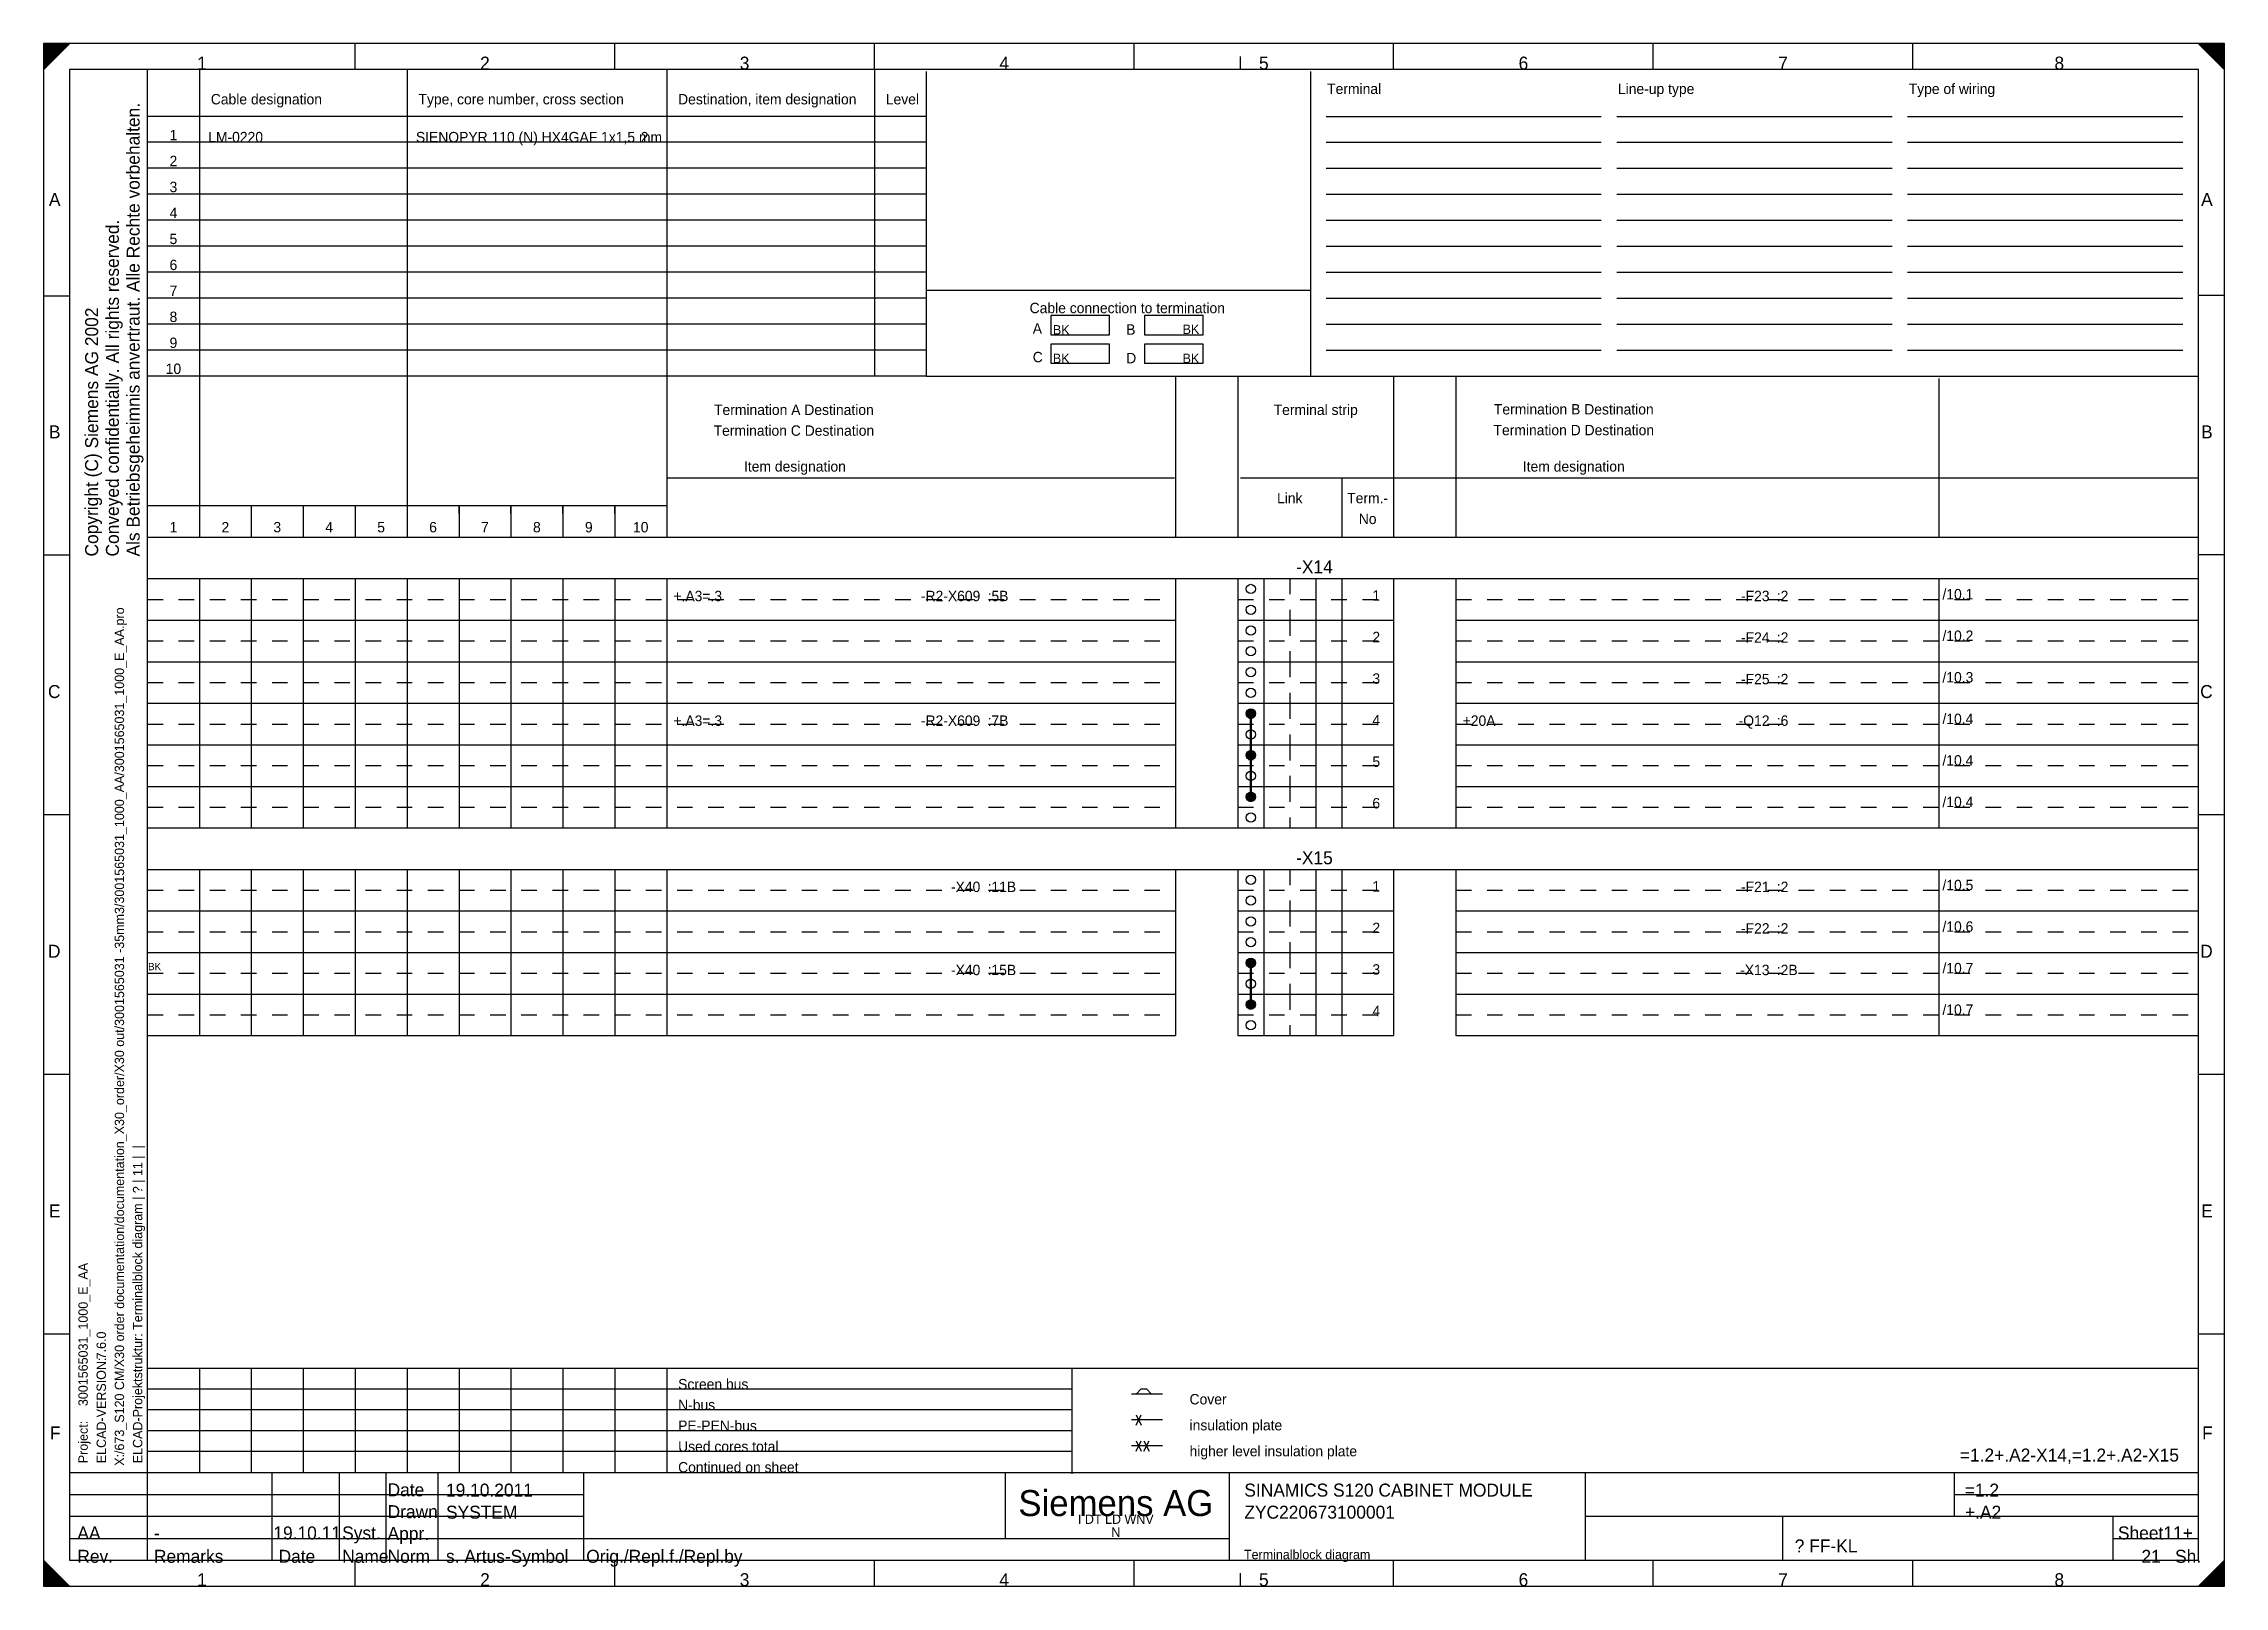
# Model space of a CAD drawing. Extents: x 0 to 420, y 0 to 297.
import ezdxf
from ezdxf.enums import TextEntityAlignment as Align

# ---------------------------------------------------------------- set-up
doc = ezdxf.new("R2010")
doc.units = 0
doc.header["$MEASUREMENT"] = 0
doc.linetypes.add('LTY1', pattern=[0])
doc.linetypes.add('LTY4', pattern=[6, 3, -3])
for name, color, linetype in [('GRAFIK', 7, 'LTY1'), ('PEN1', 7, 'LTY1'), ('PEN2', 7, 'LTY1'), ('PEN3', 7, 'LTY1'), ('PEN4', 7, 'LTY1'), ('PEN5', 7, 'LTY1'), ('PEN6', 7, 'LTY1'), ('SF', 7, 'LTY1'), ('SYMBOL', 7, 'LTY1')]:
    doc.layers.add(name, color=color, linetype=linetype)
doc.styles.add('CYRILLIC', font='norm_cy')
doc.styles.add('NORMSCHRIFT', font='normwin')

msp = doc.modelspace()

# ---------------------------------------------------------------- texts
at = {"layer": 'PEN2', "style": 'NORMSCHRIFT'}
msp.add_text('Copyright (C) Siemens AG 2002', height=2.5, rotation=90, dxfattribs=at).set_placement((10.5, 198.25))
for s, p in [('11+', (408.25, 9)), ('Orig./Repl.f./Repl.by  ', (104.5, 4.5))]:
    msp.add_text(s, height=2.5, dxfattribs=at).set_placement(p)
at = {"layer": 'PEN4'}
for s, style, p in [('SIENOPYR 110 (N) HX4GAF 1x1,5 mm', 'NORMSCHRIFT', (71.7, 278)), ('2', 'CYRILLIC', (115, 278)), (':5B', 'NORMSCHRIFT', (181.8, 189.65)), (':2', 'NORMSCHRIFT', (333.8, 189.65)), (':2', 'NORMSCHRIFT', (333.8, 181.65)), (':2', 'NORMSCHRIFT', (333.8, 173.65)), (':7B', 'NORMSCHRIFT', (181.8, 165.65)), (':6', 'NORMSCHRIFT', (333.8, 165.65)), (':11B', 'NORMSCHRIFT', (181.8, 133.65)), (':2', 'NORMSCHRIFT', (333.8, 133.65)), (':2', 'NORMSCHRIFT', (333.8, 125.65)), (':15B', 'NORMSCHRIFT', (181.8, 117.65)), (':2B', 'NORMSCHRIFT', (333.8, 117.65))]:
    msp.add_text(s, height=2, dxfattribs=dict(at, style=style)).set_placement(p)
at = {"layer": 'PEN4', "style": 'NORMSCHRIFT'}
for s, p in [('X:/673_S120 CM/X30 order documentation/documentation_X30_order/X30 out/3001565031 -35mm3/3001565031_1000_AA/3001565031_1000_E_AA.pro', (15.5, 23.175)), ('ELCAD-Projektstruktur: Terminalblock diagram | ? | 11 |  | ', (19, 23.675))]:
    msp.add_text(s, height=1.8, rotation=90, dxfattribs=at).set_placement(p)

# ---------------------------------------------------------------- blocks, each defined once
blk = doc.blocks.new('TD_FORM_4_MKD')
at = {"layer": 'PEN1', "linetype": 'LTY1'}
for p, q in [((0, 297), (0, 0)), ((420, 297), (0, 297)), ((0, 297), (0, 292)), ((0, 292), (5, 297)), ((5, 297), (0, 297)), ((0, 297), (5, 297)), ((0, 296.95), (4.95, 296.95)), ((0, 296.9), (4.9, 296.9)), ((0, 296.85), (4.85, 296.85)), ((0, 296.8), (4.8, 296.8)), ((0, 296.75), (4.75, 296.75)), ((0, 296.7), (4.7, 296.7)), ((0, 296.65), (4.65, 296.65)), ((0, 296.6), (4.6, 296.6)), ((0, 296.55), (4.55, 296.55)), ((0, 296.5), (4.5, 296.5)), ((0, 296.45), (4.45, 296.45)), ((0, 296.4), (4.4, 296.4)), ((0, 296.35), (4.35, 296.35)), ((0, 296.3), (4.3, 296.3)), ((0, 296.25), (4.25, 296.25)), ((0, 296.2), (4.2, 296.2)), ((0, 296.15), (4.15, 296.15)), ((0, 296.1), (4.1, 296.1)), ((0, 296.05), (4.05, 296.05)), ((0, 296), (4, 296)), ((0, 295.95), (3.95, 295.95)), ((0, 295.9), (3.9, 295.9)), ((0, 295.85), (3.85, 295.85)), ((0, 295.8), (3.8, 295.8)), ((0, 295.75), (3.75, 295.75)), ((0, 295.7), (3.7, 295.7)), ((0, 295.65), (3.65, 295.65)), ((0, 295.6), (3.6, 295.6)), ((0, 295.55), (3.55, 295.55)), ((0, 295.5), (3.5, 295.5)), ((0, 295.45), (3.45, 295.45)), ((0, 295.4), (3.4, 295.4)), ((0, 295.35), (3.35, 295.35)), ((0, 295.3), (3.3, 295.3)), ((0, 295.25), (3.25, 295.25)), ((0, 295.2), (3.2, 295.2)), ((0, 295.15), (3.15, 295.15)), ((0, 295.1), (3.1, 295.1)), ((0, 295.05), (3.05, 295.05)), ((0, 295), (3, 295)), ((0, 294.95), (2.95, 294.95)), ((0, 294.9), (2.9, 294.9)), ((0, 294.85), (2.85, 294.85)), ((0, 294.8), (2.8, 294.8)), ((0, 294.75), (2.75, 294.75)), ((0, 294.7), (2.7, 294.7)), ((0, 294.65), (2.65, 294.65)), ((0, 294.6), (2.6, 294.6)), ((0, 294.55), (2.55, 294.55)), ((0, 294.5), (2.5, 294.5)), ((0, 294.45), (2.45, 294.45)), ((0, 294.4), (2.4, 294.4)), ((0, 294.35), (2.35, 294.35)), ((0, 294.3), (2.3, 294.3)), ((0, 294.25), (2.25, 294.25)), ((0, 294.2), (2.2, 294.2)), ((0, 294.15), (2.15, 294.15)), ((0, 294.1), (2.1, 294.1)), ((0, 294.05), (2.05, 294.05)), ((0, 294), (2, 294)), ((230.5, 292), (230.5, 294.5)), ((420, 297), (415, 297)), ((415, 297), (420, 292)), ((415, 297), (420, 297)), ((415.05, 296.95), (420, 296.95)), ((415.1, 296.9), (420, 296.9)), ((415.15, 296.85), (420, 296.85)), ((415.2, 296.8), (420, 296.8)), ((415.25, 296.75), (420, 296.75)), ((415.3, 296.7), (420, 296.7)), ((415.35, 296.65), (420, 296.65)), ((415.4, 296.6), (420, 296.6)), ((415.45, 296.55), (420, 296.55)), ((415.5, 296.5), (420, 296.5)), ((415.55, 296.45), (420, 296.45)), ((415.6, 296.4), (420, 296.4)), ((415.65, 296.35), (420, 296.35)), ((415.7, 296.3), (420, 296.3)), ((415.75, 296.25), (420, 296.25)), ((415.8, 296.2), (420, 296.2)), ((415.85, 296.15), (420, 296.15)), ((415.9, 296.1), (420, 296.1)), ((415.95, 296.05), (420, 296.05)), ((416, 296), (420, 296)), ((416.05, 295.95), (420, 295.95)), ((416.1, 295.9), (420, 295.9)), ((416.15, 295.85), (420, 295.85)), ((416.2, 295.8), (420, 295.8)), ((416.25, 295.75), (420, 295.75)), ((416.3, 295.7), (420, 295.7)), ((416.35, 295.65), (420, 295.65)), ((416.4, 295.6), (420, 295.6)), ((416.45, 295.55), (420, 295.55)), ((416.5, 295.5), (420, 295.5)), ((416.55, 295.45), (420, 295.45)), ((416.6, 295.4), (420, 295.4)), ((416.65, 295.35), (420, 295.35)), ((416.7, 295.3), (420, 295.3)), ((416.75, 295.25), (420, 295.25)), ((416.8, 295.2), (420, 295.2)), ((416.85, 295.15), (420, 295.15)), ((416.9, 295.1), (420, 295.1)), ((416.95, 295.05), (420, 295.05)), ((417, 295), (420, 295)), ((417.05, 294.95), (420, 294.95)), ((417.1, 294.9), (420, 294.9)), ((417.15, 294.85), (420, 294.85)), ((417.2, 294.8), (420, 294.8)), ((417.25, 294.75), (420, 294.75)), ((417.3, 294.7), (420, 294.7)), ((417.35, 294.65), (420, 294.65)), ((417.4, 294.6), (420, 294.6)), ((417.45, 294.55), (420, 294.55)), ((417.5, 294.5), (420, 294.5)), ((417.55, 294.45), (420, 294.45)), ((417.6, 294.4), (420, 294.4)), ((417.65, 294.35), (420, 294.35)), ((417.7, 294.3), (420, 294.3)), ((417.75, 294.25), (420, 294.25)), ((417.8, 294.2), (420, 294.2)), ((417.85, 294.15), (420, 294.15)), ((417.9, 294.1), (420, 294.1)), ((417.95, 294.05), (420, 294.05)), ((418, 294), (420, 294)), ((420, 0), (420, 297)), ((420, 292), (420, 297)), ((0, 293.95), (1.95, 293.95)), ((0, 293.9), (1.9, 293.9)), ((0, 293.85), (1.85, 293.85)), ((0, 293.8), (1.8, 293.8)), ((0, 293.75), (1.75, 293.75)), ((0, 293.7), (1.7, 293.7)), ((0, 293.65), (1.65, 293.65)), ((0, 293.6), (1.6, 293.6)), ((0, 293.55), (1.55, 293.55)), ((0, 293.5), (1.5, 293.5)), ((0, 293.45), (1.45, 293.45)), ((0, 293.4), (1.4, 293.4)), ((0, 293.35), (1.35, 293.35)), ((0, 293.3), (1.3, 293.3)), ((0, 293.25), (1.25, 293.25)), ((0, 293.2), (1.2, 293.2)), ((0, 293.15), (1.15, 293.15)), ((0, 293.1), (1.1, 293.1)), ((0, 293.05), (1.05, 293.05)), ((0, 293), (1, 293)), ((0, 292.95), (0.95, 292.95)), ((0, 292.9), (0.9, 292.9)), ((0, 292.85), (0.85, 292.85)), ((0, 292.8), (0.8, 292.8)), ((0, 292.75), (0.75, 292.75)), ((0, 292.7), (0.7, 292.7)), ((0, 292.65), (0.65, 292.65)), ((0, 292.6), (0.6, 292.6)), ((0, 292.55), (0.55, 292.55)), ((0, 292.5), (0.5, 292.5)), ((0, 292.45), (0.45, 292.45)), ((0, 292.4), (0.4, 292.4)), ((0, 292.35), (0.35, 292.35)), ((0, 292.3), (0.3, 292.3)), ((0, 292.25), (0.25, 292.25)), ((0, 292.2), (0.2, 292.2)), ((0, 292.15), (0.15, 292.15)), ((0, 292.1), (0.1, 292.1)), ((0, 292.05), (0.05, 292.05)), ((418.05, 293.95), (420, 293.95)), ((418.1, 293.9), (420, 293.9)), ((418.15, 293.85), (420, 293.85)), ((418.2, 293.8), (420, 293.8)), ((418.25, 293.75), (420, 293.75)), ((418.3, 293.7), (420, 293.7)), ((418.35, 293.65), (420, 293.65)), ((418.4, 293.6), (420, 293.6)), ((418.45, 293.55), (420, 293.55)), ((418.5, 293.5), (420, 293.5)), ((418.55, 293.45), (420, 293.45)), ((418.6, 293.4), (420, 293.4)), ((418.65, 293.35), (420, 293.35)), ((418.7, 293.3), (420, 293.3)), ((418.75, 293.25), (420, 293.25)), ((418.8, 293.2), (420, 293.2)), ((418.85, 293.15), (420, 293.15)), ((418.9, 293.1), (420, 293.1)), ((418.95, 293.05), (420, 293.05)), ((419, 293), (420, 293)), ((419.05, 292.95), (420, 292.95)), ((419.1, 292.9), (420, 292.9)), ((419.15, 292.85), (420, 292.85)), ((419.2, 292.8), (420, 292.8)), ((419.25, 292.75), (420, 292.75)), ((419.3, 292.7), (420, 292.7)), ((419.35, 292.65), (420, 292.65)), ((419.4, 292.6), (420, 292.6)), ((419.45, 292.55), (420, 292.55)), ((419.5, 292.5), (420, 292.5)), ((419.55, 292.45), (420, 292.45)), ((419.6, 292.4), (420, 292.4)), ((419.65, 292.35), (420, 292.35)), ((419.7, 292.3), (420, 292.3)), ((419.75, 292.25), (420, 292.25)), ((419.8, 292.2), (420, 292.2)), ((419.85, 292.15), (420, 292.15)), ((419.9, 292.1), (420, 292.1)), ((419.95, 292.05), (420, 292.05)), ((5, 0), (0, 5)), ((0, 5), (0, 0)), ((0, 4.95), (0.05, 4.95)), ((0, 4.9), (0.1, 4.9)), ((0, 4.85), (0.15, 4.85)), ((0, 4.8), (0.2, 4.8)), ((0, 4.75), (0.25, 4.75)), ((0, 4.7), (0.3, 4.7)), ((0, 4.65), (0.35, 4.65)), ((0, 4.6), (0.4, 4.6)), ((0, 4.55), (0.45, 4.55)), ((0, 4.5), (0.5, 4.5)), ((0, 4.45), (0.55, 4.45)), ((0, 4.4), (0.6, 4.4)), ((0, 4.35), (0.65, 4.35)), ((0, 4.3), (0.7, 4.3)), ((0, 4.25), (0.75, 4.25)), ((0, 4.2), (0.8, 4.2)), ((420, 5), (415, 0)), ((419.2, 4.2), (420, 4.2)), ((419.25, 4.25), (420, 4.25)), ((419.3, 4.3), (420, 4.3)), ((419.35, 4.35), (420, 4.35)), ((419.4, 4.4), (420, 4.4)), ((419.45, 4.45), (420, 4.45)), ((419.5, 4.5), (420, 4.5)), ((419.55, 4.55), (420, 4.55)), ((419.6, 4.6), (420, 4.6)), ((419.65, 4.65), (420, 4.65)), ((419.7, 4.7), (420, 4.7)), ((419.75, 4.75), (420, 4.75)), ((419.8, 4.8), (420, 4.8)), ((419.85, 4.85), (420, 4.85)), ((419.9, 4.9), (420, 4.9)), ((419.95, 4.95), (420, 4.95)), ((420, 0), (420, 5)), ((0, 4.15), (0.85, 4.15)), ((0, 4.1), (0.9, 4.1)), ((0, 4.05), (0.95, 4.05)), ((0, 4), (1, 4)), ((0, 3.95), (1.05, 3.95)), ((0, 3.9), (1.1, 3.9)), ((0, 3.85), (1.15, 3.85)), ((0, 3.8), (1.2, 3.8)), ((0, 3.75), (1.25, 3.75)), ((0, 3.7), (1.3, 3.7)), ((0, 3.65), (1.35, 3.65)), ((0, 3.6), (1.4, 3.6)), ((0, 3.55), (1.45, 3.55)), ((0, 3.5), (1.5, 3.5)), ((0, 3.45), (1.55, 3.45)), ((0, 3.4), (1.6, 3.4)), ((0, 3.35), (1.65, 3.35)), ((0, 3.3), (1.7, 3.3)), ((0, 3.25), (1.75, 3.25)), ((0, 3.2), (1.8, 3.2)), ((0, 3.15), (1.85, 3.15)), ((0, 3.1), (1.9, 3.1)), ((0, 3.05), (1.95, 3.05)), ((0, 3), (2, 3)), ((0, 2.95), (2.05, 2.95)), ((0, 2.9), (2.1, 2.9)), ((0, 2.85), (2.15, 2.85)), ((0, 2.8), (2.2, 2.8)), ((0, 2.75), (2.25, 2.75)), ((0, 2.7), (2.3, 2.7)), ((0, 2.65), (2.35, 2.65)), ((0, 2.6), (2.4, 2.6)), ((0, 2.55), (2.45, 2.55)), ((0, 2.5), (2.5, 2.5)), ((0, 2.45), (2.55, 2.45)), ((0, 2.4), (2.6, 2.4)), ((0, 2.35), (2.65, 2.35)), ((0, 2.3), (2.7, 2.3)), ((0, 2.25), (2.75, 2.25)), ((0, 2.2), (2.8, 2.2)), ((0, 2.15), (2.85, 2.15)), ((0, 2.1), (2.9, 2.1)), ((0, 2.05), (2.95, 2.05)), ((0, 2), (3, 2)), ((0, 1.95), (3.05, 1.95)), ((0, 1.9), (3.1, 1.9)), ((0, 1.85), (3.15, 1.85)), ((0, 1.8), (3.2, 1.8)), ((0, 1.75), (3.25, 1.75)), ((0, 1.7), (3.3, 1.7)), ((0, 1.65), (3.35, 1.65)), ((0, 1.6), (3.4, 1.6)), ((0, 1.55), (3.45, 1.55)), ((0, 1.5), (3.5, 1.5)), ((0, 1.45), (3.55, 1.45)), ((0, 1.4), (3.6, 1.4)), ((0, 1.35), (3.65, 1.35)), ((0, 1.3), (3.7, 1.3)), ((0, 1.25), (3.75, 1.25)), ((0, 1.2), (3.8, 1.2)), ((0, 1.15), (3.85, 1.15)), ((0, 1.1), (3.9, 1.1)), ((0, 1.05), (3.95, 1.05)), ((0, 1), (4, 1)), ((0, 0.95), (4.05, 0.95)), ((0, 0.9), (4.1, 0.9)), ((0, 0.85), (4.15, 0.85)), ((0, 0.8), (4.2, 0.8)), ((0, 0.75), (4.25, 0.75)), ((0, 0.7), (4.3, 0.7)), ((0, 0.65), (4.35, 0.65)), ((0, 0.6), (4.4, 0.6)), ((0, 0.55), (4.45, 0.55)), ((0, 0.5), (4.5, 0.5)), ((0, 0.45), (4.55, 0.45)), ((0, 0.4), (4.6, 0.4)), ((0, 0.35), (4.65, 0.35)), ((0, 0.3), (4.7, 0.3)), ((0, 0.25), (4.75, 0.25)), ((0, 0.2), (4.8, 0.2)), ((0, 0.15), (4.85, 0.15)), ((0, 0.1), (4.9, 0.1)), ((0, 0.05), (4.95, 0.05)), ((0, 0), (420, 0)), ((0, 0), (5, 0)), ((230.5, 0), (230.5, 2.5)), ((230.5, 0), (230.5, 2.5)), ((415, 0), (420, 0)), ((415.05, 0.05), (420, 0.05)), ((415.1, 0.1), (420, 0.1)), ((415.15, 0.15), (420, 0.15)), ((415.2, 0.2), (420, 0.2)), ((415.25, 0.25), (420, 0.25)), ((415.3, 0.3), (420, 0.3)), ((415.35, 0.35), (420, 0.35)), ((415.4, 0.4), (420, 0.4)), ((415.45, 0.45), (420, 0.45)), ((415.5, 0.5), (420, 0.5)), ((415.55, 0.55), (420, 0.55)), ((415.6, 0.6), (420, 0.6)), ((415.65, 0.65), (420, 0.65)), ((415.7, 0.7), (420, 0.7)), ((415.75, 0.75), (420, 0.75)), ((415.8, 0.8), (420, 0.8)), ((415.85, 0.85), (420, 0.85)), ((415.9, 0.9), (420, 0.9)), ((415.95, 0.95), (420, 0.95)), ((416, 1), (420, 1)), ((416.05, 1.05), (420, 1.05)), ((416.1, 1.1), (420, 1.1)), ((416.15, 1.15), (420, 1.15)), ((416.2, 1.2), (420, 1.2)), ((416.25, 1.25), (420, 1.25)), ((416.3, 1.3), (420, 1.3)), ((416.35, 1.35), (420, 1.35)), ((416.4, 1.4), (420, 1.4)), ((416.45, 1.45), (420, 1.45)), ((416.5, 1.5), (420, 1.5)), ((416.55, 1.55), (420, 1.55)), ((416.6, 1.6), (420, 1.6)), ((416.65, 1.65), (420, 1.65)), ((416.7, 1.7), (420, 1.7)), ((416.75, 1.75), (420, 1.75)), ((416.8, 1.8), (420, 1.8)), ((416.85, 1.85), (420, 1.85)), ((416.9, 1.9), (420, 1.9)), ((416.95, 1.95), (420, 1.95)), ((417, 2), (420, 2)), ((417.05, 2.05), (420, 2.05)), ((417.1, 2.1), (420, 2.1)), ((417.15, 2.15), (420, 2.15)), ((417.2, 2.2), (420, 2.2)), ((417.25, 2.25), (420, 2.25)), ((417.3, 2.3), (420, 2.3)), ((417.35, 2.35), (420, 2.35)), ((417.4, 2.4), (420, 2.4)), ((417.45, 2.45), (420, 2.45)), ((417.5, 2.5), (420, 2.5)), ((417.55, 2.55), (420, 2.55)), ((417.6, 2.6), (420, 2.6)), ((417.65, 2.65), (420, 2.65)), ((417.7, 2.7), (420, 2.7)), ((417.75, 2.75), (420, 2.75)), ((417.8, 2.8), (420, 2.8)), ((417.85, 2.85), (420, 2.85)), ((417.9, 2.9), (420, 2.9)), ((417.95, 2.95), (420, 2.95)), ((418, 3), (420, 3)), ((418.05, 3.05), (420, 3.05)), ((418.1, 3.1), (420, 3.1)), ((418.15, 3.15), (420, 3.15)), ((418.2, 3.2), (420, 3.2)), ((418.25, 3.25), (420, 3.25)), ((418.3, 3.3), (420, 3.3)), ((418.35, 3.35), (420, 3.35)), ((418.4, 3.4), (420, 3.4)), ((418.45, 3.45), (420, 3.45)), ((418.5, 3.5), (420, 3.5)), ((418.55, 3.55), (420, 3.55)), ((418.6, 3.6), (420, 3.6)), ((418.65, 3.65), (420, 3.65)), ((418.7, 3.7), (420, 3.7)), ((418.75, 3.75), (420, 3.75)), ((418.8, 3.8), (420, 3.8)), ((418.85, 3.85), (420, 3.85)), ((418.9, 3.9), (420, 3.9)), ((418.95, 3.95), (420, 3.95)), ((419, 4), (420, 4)), ((419.05, 4.05), (420, 4.05)), ((419.1, 4.1), (420, 4.1)), ((419.15, 4.15), (420, 4.15))]:
    blk.add_line(p, q, dxfattribs=at)
at = {"layer": 'PEN5', "linetype": 'LTY1'}
for p, q in [((415, 292), (5, 292)), ((5, 292), (5, 5)), ((20, 21.9), (20, 292)), ((20, 21.9), (20, 292)), ((415, 5), (415, 292)), ((5, 21.9), (415, 21.9)), ((5, 21.9), (415, 21.9)), ((5, 5), (415, 5))]:
    blk.add_line(p, q, dxfattribs=at)
at = {"layer": 'PEN6', "linetype": 'LTY1'}
for p, q in [((60, 292), (60, 297)), ((110, 292), (110, 297)), ((160, 292), (160, 297)), ((210, 292), (210, 297)), ((260, 292), (260, 297)), ((310, 292), (310, 297)), ((360, 292), (360, 297)), ((5, 248.4), (0, 248.4)), ((420, 248.5), (415, 248.5)), ((5, 198.5), (0, 198.5)), ((420, 198.6), (415, 198.6)), ((5, 148.5), (0, 148.5)), ((420, 148.5), (415, 148.5)), ((5, 98.5), (0, 98.5)), ((420, 98.5), (415, 98.5)), ((5, 48.5), (0, 48.5)), ((420, 48.5), (415, 48.5)), ((20, 5), (20, 21.9)), ((44, 5), (44, 21.9)), ((57, 5), (57, 21.9)), ((65.9, 21.9), (65.9, 5)), ((76, 5), (76, 21.9)), ((103.95, 21.9), (103.95, 5)), ((185.2, 21.9), (185.2, 9.25)), ((228.35, 21.9), (228.35, 5)), ((296.9, 21.9), (296.9, 5)), ((367.95, 21.9), (367.95, 13.45)), ((5, 17.68), (103.92, 17.68)), ((367.95, 17.68), (415, 17.68)), ((5, 13.45), (103.92, 13.45)), ((296.9, 13.45), (415, 13.45)), ((334.95, 5), (334.95, 13.45)), ((398.5, 13.5), (398.5, 5)), ((5, 9.2), (228.35, 9.2)), ((398.43, 9.2), (415, 9.2)), ((60, 0), (60, 5)), ((110, 0), (110, 5)), ((160, 0), (160, 5)), ((210, 0), (210, 5)), ((260, 0), (260, 5)), ((310, 0), (310, 5)), ((360, 0), (360, 5))]:
    blk.add_line(p, q, dxfattribs=at)
at = {"layer": 'PEN2', "style": 'NORMSCHRIFT'}
for s, p in [('1', (30.5, 292)), ('2', (85, 292)), ('3', (135, 292)), ('4', (185, 292)), ('5', (235, 292)), ('6', (285, 292)), ('7', (335, 292)), ('8', (388.2, 292)), ('1', (30.5, 0)), ('2', (85, 0)), ('3', (135, 0)), ('4', (185, 0)), ('5', (235, 0)), ('6', (285, 0)), ('7', (335, 0)), ('8', (388.2, 0))]:
    blk.add_text(s, height=2.5, dxfattribs=at).set_placement(p, align=Align.CENTER)
for s, p in [('Als Betriebsgeheimnis anvertraut. Alle Rechte vorbehalten.', (18.5, 198.25)), ('Conveyed confidentially. All rights reserved.', (14.5, 198.25))]:
    blk.add_text(s, height=2.5, rotation=90, dxfattribs=at).set_placement(p)
for s, p in [('A', (3.25, 265.75)), ('A', (417.75, 265.75)), ('B', (3.25, 221)), ('B', (417.75, 221)), ('C', (3.25, 171)), ('C', (417.75, 171)), ('D', (3.25, 121)), ('D', (417.75, 121)), ('E', (3.25, 71)), ('E', (417.75, 71)), ('F', (3.25, 28.25)), ('F', (417.75, 28.25))]:
    blk.add_text(s, height=2.5, dxfattribs=at).set_placement(p, align=Align.RIGHT)
for s, p in [('Date', (66.25, 17.3)), ('Drawn', (66.25, 13.1)), ('Appr.', (66.25, 8.9)), ('Sheet', (399.5, 9)), ('Rev.', (6.5, 4.5)), ('Remarks', (21.25, 4.5)), ('Date', (45.25, 4.5)), ('Name', (57.5, 4.5)), ('Norm', (66.25, 4.5)), ('Sh.', (410.5, 4.5))]:
    blk.add_text(s, height=2.5, dxfattribs=at).set_placement(p)
at = {"layer": 'PEN2', "style": 'NORMSCHRIFT', "flags": 8}
blk.add_attdef('CODE_178', (10.5, 198.25), '', height=2.5, rotation=90, dxfattribs=at)
for tag, p in [('CODE_1003', (411.25, 24)), ('CODE_1003', (396.5, 17.25)), ('CODE_1003', (396.55, 13)), ('CODE_512', (294.25, 6.7)), ('CODE_71', (407.75, 4.5))]:
    blk.add_attdef(tag, text='', height=2.5, dxfattribs=at).set_placement(p, align=Align.RIGHT)
for tag, p in [('CODE_520', (6.5, 17.25)), ('CODE_521', (21.25, 17.25)), ('CODE_522', (44.25, 17.25)), ('CODE_523', (57.5, 17.25)), ('CODE_170', (77.5, 17.25)), ('CODE_67', (106.75, 17.25)), ('CODE_66', (231.25, 17.25)), ('CODE_505', (299.25, 17.2)), ('CODE_1003', (370, 17.25)), ('CODE_1003', (398.5, 17.25)), ('CODE_524', (6.5, 13)), ('CODE_525', (21.25, 13)), ('CODE_526', (44.25, 13)), ('CODE_527', (57.5, 13)), ('CODE_171', (77.5, 13)), ('CODE_175', (106.75, 13)), ('CODE_557', (231.25, 13)), ('CODE_506', (299.25, 13.2)), ('CODE_1003', (370.05, 13)), ('CODE_528', (6.5, 9)), ('CODE_529', (21.25, 9)), ('CODE_530', (44.25, 9)), ('CODE_531', (57.5, 9)), ('CODE_172', (77.5, 9)), ('CODE_176', (106.75, 9)), ('CODE_166', (231.25, 9)), ('CODE_532', (297.75, 8.5)), ('CODE_534', (307.75, 8.5)), ('CODE_536', (321.75, 8.5)), ('CODE_68', (337.25, 6.5)), ('CODE_62', (408.25, 9)), ('CODE_70', (408.25, 9)), ('CODE_173', (77.5, 4.5)), ('CODE_73', (104.5, 4.5)), ('CODE_533', (297.75, 4.5)), ('CODE_535', (307.75, 4.5)), ('CODE_537', (321.75, 4.5))]:
    blk.add_attdef(tag, p, '', height=2.5, dxfattribs=at)
for tag, p in [('CODE_554', (362.8, 17.2)), ('CODE_507', (316, 6.5))]:
    blk.add_attdef(tag, text='', height=2.5, dxfattribs=at).set_placement(p, align=Align.CENTER)
at = {"layer": 'PEN4', "style": 'NORMSCHRIFT'}
for s, p in [('ELCAD-VERSION:', (12, 23.68)), ('Project:', (8.5, 23.68))]:
    blk.add_text(s, height=1.8, rotation=90, dxfattribs=at).set_placement(p)
at = {"layer": 'PEN4', "style": 'NORMSCHRIFT', "flags": 8}
for tag, p, height in [('CODE_51', (248.2, 283), 2), ('CODE_51', (304.2, 283), 2), ('CODE_51', (360.2, 283), 2), ('CODE_51', (248.2, 278), 2), ('CODE_51', (304.2, 278), 2), ('CODE_51', (360.2, 278), 2), ('CODE_51', (248.2, 273), 2), ('CODE_51', (304.2, 273), 2), ('CODE_51', (360.2, 273), 2), ('CODE_51', (248.2, 268), 2), ('CODE_51', (304.2, 268), 2), ('CODE_51', (360.2, 268), 2), ('CODE_51', (248.2, 263), 2), ('CODE_51', (304.2, 263), 2), ('CODE_51', (360.2, 263), 2), ('CODE_51', (248.2, 258), 2), ('CODE_51', (304.2, 258), 2), ('CODE_51', (360.2, 258), 2), ('CODE_51', (248.2, 253), 2), ('CODE_51', (304.2, 253), 2), ('CODE_51', (360.2, 253), 2), ('CODE_51', (248.2, 248), 2), ('CODE_51', (304.2, 248), 2), ('CODE_51', (360.2, 248), 2), ('CODE_51', (248.2, 243), 2), ('CODE_51', (304.2, 243), 2), ('CODE_51', (360.2, 243), 2), ('CODE_51', (248.2, 238), 2), ('CODE_51', (304.2, 238), 2), ('CODE_51', (360.2, 238), 2), ('CODE_76', (231.18, 5.2), 1.8), ('CODE_180', (262.68, 5.2), 1.8)]:
    blk.add_attdef(tag, p, '', height=height, dxfattribs=at)
for tag, p in [('CODE_189', (12, 43.67)), ('CODE_179', (8.5, 34.67)), ('CODE_2407', (15.5, 23.18)), ('CODE_64', (19, 23.68)), ('CODE_60', (19, 23.68)), ('CODE_63', (19, 23.68)), ('CODE_61', (19, 23.68)), ('CODE_57', (19, 23.68))]:
    blk.add_attdef(tag, p, '', height=1.8, rotation=90, dxfattribs=at)
for tag, p in [('CODE_508', (206.5, 12)), ('CODE_509', (206.5, 9.5))]:
    blk.add_attdef(tag, text='', height=1.8, dxfattribs=at).set_placement(p, align=Align.CENTER)
blk = doc.blocks.new('FB-SIE1')
at = {"layer": 'PEN3', "style": 'NORMSCHRIFT'}
blk.add_text('Siemens AG', height=5, dxfattribs=at).set_placement((0, -5), align=Align.CENTER)
blk = doc.blocks.new('TD_FORM_4-GRM')
at = {"layer": 'PEN1', "linetype": 'LTY1'}
for p, q in [((244, 291.65), (244, 232.95)), ((244, 249.45), (170, 249.45)), ((170, 232.95), (415, 232.95)), ((120, 213.4), (169, 213.4)), ((169, 213.4), (217.8, 213.4)), ((230.5, 213.4), (415, 213.4)), ((120, 208), (20, 208)), ((20, 202), (415, 202)), ((20, 42), (257, 42)), ((257, 42), (415, 42))]:
    blk.add_line(p, q, dxfattribs=at)
at = {"layer": 'PEN3', "linetype": 'LTY1'}
for p, q in [((170, 291.65), (170, 232.9)), ((365, 232.5), (365, 202))]:
    blk.add_line(p, q, dxfattribs=at)
at = {"layer": 'PEN4', "linetype": 'LTY1'}
for p, q in [((30, 292), (30, 202)), ((70, 292), (70, 202)), ((120, 292), (120, 202)), ((160, 292), (160, 232.9)), ((170, 283), (20, 283)), ((247, 283), (300, 283)), ((303, 283), (356, 283)), ((359, 283), (412, 283)), ((170, 278), (20, 278)), ((247, 278), (300, 278)), ((303, 278), (356, 278)), ((359, 278), (412, 278)), ((170, 273), (20, 273)), ((247, 273), (300, 273)), ((303, 273), (356, 273)), ((359, 273), (412, 273)), ((170, 268), (20, 268)), ((247, 268), (300, 268)), ((303, 268), (356, 268)), ((359, 268), (412, 268)), ((170, 263), (20, 263)), ((247, 263), (300, 263)), ((303, 263), (356, 263)), ((359, 263), (412, 263)), ((170, 258), (20, 258)), ((247, 258), (300, 258)), ((303, 258), (356, 258)), ((359, 258), (412, 258)), ((170, 253), (20, 253)), ((247, 253), (300, 253)), ((303, 253), (356, 253)), ((359, 253), (412, 253)), ((170, 248), (20, 248)), ((247, 248), (300, 248)), ((303, 248), (356, 248)), ((359, 248), (412, 248)), ((194, 244.65), (194, 240.95)), ((205.3, 244.65), (194, 244.65)), ((205.3, 240.95), (205.3, 244.65)), ((212, 244.65), (212, 240.95)), ((223.3, 244.65), (212, 244.65)), ((223.3, 240.95), (223.3, 244.65)), ((170, 243), (20, 243)), ((194, 240.95), (205.3, 240.95)), ((212, 240.95), (223.3, 240.95)), ((247, 243), (300, 243)), ((303, 243), (356, 243)), ((359, 243), (412, 243)), ((170, 238), (20, 238)), ((194, 239.15), (194, 235.45)), ((205.3, 239.15), (194, 239.15)), ((194, 235.45), (205.3, 235.45)), ((205.3, 235.45), (205.3, 239.15)), ((212, 239.15), (212, 235.45)), ((223.3, 239.15), (212, 239.15)), ((212, 235.45), (223.3, 235.45)), ((223.3, 235.45), (223.3, 239.15)), ((247, 238), (300, 238)), ((303, 238), (356, 238)), ((359, 238), (412, 238)), ((170, 233), (20, 233)), ((218, 232.95), (218, 202)), ((230, 232.95), (230, 202)), ((260, 232.95), (260, 202)), ((272, 232.95), (272, 202)), ((272, 232.95), (272, 202)), ((250, 213.4), (250, 202)), ((40, 208), (40, 208)), ((40, 208), (40, 202)), ((50, 208), (50, 208)), ((50, 208), (50, 202)), ((60, 208), (60, 208)), ((60, 208), (60, 202)), ((80, 206.55), (80, 208)), ((80, 208), (80, 202)), ((90, 206.55), (90, 208)), ((90, 208), (90, 202)), ((100, 206.55), (100, 208)), ((100, 208), (100, 202)), ((110, 206.55), (110, 208)), ((110, 208), (110, 202)), ((30, 42), (30, 21.9)), ((40, 42), (40, 21.9)), ((50, 42), (50, 21.9)), ((60, 42), (60, 21.9)), ((70, 42), (70, 21.9)), ((80, 42), (80, 21.9)), ((90, 42), (90, 21.9)), ((100, 42), (100, 21.9)), ((110, 42), (110, 21.9)), ((120, 42), (120, 21.9)), ((198, 42), (198, 26)), ((20, 38), (198, 38)), ((20, 34), (198, 34)), ((20, 30), (198, 30)), ((20, 26), (198, 26)), ((198, 26.15), (198, 21.65))]:
    blk.add_line(p, q, dxfattribs=at)
at = {"layer": 'PEN4', "style": 'NORMSCHRIFT'}
for s, height, p in [('Cable designation', 2, (32.2, 285.3)), ('Type, core number, cross section', 2, (72.2, 285.3)), ('Destination, item designation', 2, (122.2, 285.3)), ('Level', 2, (162.2, 285.3)), ('Terminal', 2, (247.2, 287.3)), ('Line-up type', 2, (303.2, 287.3)), ('Type of wiring', 2, (359.2, 287.3)), ('Cable connection to termination', 2, (189.9, 245.1)), ('A', 2, (190.5, 241.15)), ('BK', 1.8, (194.38, 241)), ('B', 2, (208.5, 240.95)), ('C', 2, (190.5, 235.65)), ('BK', 1.8, (194.38, 235.5)), ('D', 2, (208.5, 235.45)), ('Screen bus', 2, (122.2, 37.9)), ('N-bus', 2, (122.2, 33.9)), ('PE-PEN-bus', 2, (122.2, 29.9)), ('Used cores total', 2, (122.2, 25.9)), ('Continued on sheet', 2, (122.2, 21.9))]:
    blk.add_text(s, height=height, dxfattribs=at).set_placement(p)
for s, p in [('1', (25, 278.4)), ('2', (25, 273.4)), ('3', (25, 268.4)), ('4', (25, 263.4)), ('5', (25, 258.4)), ('6', (25, 253.4)), ('7', (25, 248.4)), ('8', (25, 243.4)), ('9', (25, 238.4)), ('10', (25, 233.4)), ('Termination A Destination', (144.5, 225.5)), ('Terminal strip', (245, 225.5)), ('Termination B Destination', (294.7, 225.6)), ('Termination C Destination', (144.5, 221.5)), ('Termination D Destination', (294.7, 221.6)), ('Item designation', (144.7, 214.6)), ('Item designation', (294.7, 214.6)), ('Link', (240, 208.5)), ('Term.-', (255, 208.5)), ('No', (255, 204.5)), ('1', (25, 202.9)), ('2', (35, 202.9)), ('3', (45, 202.9)), ('4', (55, 202.9)), ('5', (65, 202.9)), ('6', (75, 202.9)), ('7', (85, 202.9)), ('8', (95, 202.9)), ('9', (105, 202.9)), ('10', (115, 202.9))]:
    blk.add_text(s, height=2, dxfattribs=at).set_placement(p, align=Align.CENTER)
for p in [(222.57, 241.1), (222.57, 235.5)]:
    blk.add_text('BK', height=1.8, dxfattribs=at).set_placement(p, align=Align.RIGHT)
blk = doc.blocks.new('TD_FORM-G-ERL1')
at = {"layer": 'PEN2', "linetype": 'LTY1'}
for p, q in [((-76, 5), (-82, 5)), ((-81.1, 5), (-80.1, 6)), ((-80.1, 6), (-79.1, 6)), ((-79.1, 6), (-78.1, 5)), ((-76, 0), (-82, 0)), ((-81.1, 1), (-80.1, -1)), ((-81.1, -1), (-80.1, 1)), ((-81.1, -4), (-80.1, -6)), ((-81.1, -6), (-80.1, -4)), ((-79.6, -4), (-78.6, -6)), ((-79.6, -6), (-78.6, -4)), ((-76, -5), (-82, -5))]:
    blk.add_line(p, q, dxfattribs=at)
at = {"layer": 'PEN4', "style": 'NORMSCHRIFT'}
for s, p in [('Cover', (-70.8, 3)), ('insulation plate', (-70.8, -2)), ('higher level insulation plate', (-70.8, -7))]:
    blk.add_text(s, height=2, dxfattribs=at).set_placement(p)
blk = doc.blocks.new('TD_FORM-LEIM')
at = {"layer": 'PEN4', "linetype": 'LTY1'}
for p, q in [((-225, 2), (170, 2)), ((-225, -6), (170, -6))]:
    blk.add_line(p, q, dxfattribs=at)
at = {"layer": 'PEN2', "style": 'NORMSCHRIFT', "flags": 8}
blk.add_attdef('CODE_306', text='', height=2.5, dxfattribs=at).set_placement((-0.25, -5), align=Align.CENTER)
blk = doc.blocks.new('TD_FORM-ZEI_2MD')
at = {"layer": 'PEN3', "linetype": 'LTY1'}
blk.add_line((105, 4), (105, -4), dxfattribs=at)
at = {"layer": 'PEN4', "linetype": 'LTY4'}
for p, q in [((-240, 0), (-42, 0)), ((-30, 0), (0, 0)), ((-20, 4), (-20, -4)), ((12, 0), (155, 0))]:
    blk.add_line(p, q, dxfattribs=at)
at = {"layer": 'PEN4', "linetype": 'LTY1'}
for p, q in [((-230, 4), (-230, -4.1)), ((-220, 4), (-220, -4.1)), ((-210, 4), (-210, -4.1)), ((-200, 4), (-200, -4.1)), ((-190, 4), (-190, -4.1)), ((-180, 4), (-180, -4.1)), ((-170, 4), (-170, -4.1)), ((-160, 4), (-160, -4.1)), ((-150, 4), (-150, -4.1)), ((-140, 4), (-140, -4.1)), ((-42, 3.95), (-42, -4)), ((-30, 3.95), (-30, -4)), ((-25, 4), (-25, -4)), ((-15, 4), (-15, -4)), ((-10, 4), (-10, -4)), ((0, 3.95), (0, -4)), ((12, 3.95), (12, -4)), ((12, 3.95), (12, -4)), ((-240, -4), (-42, -4)), ((-30, -4), (0, -4)), ((12, -4), (155, -4))]:
    blk.add_line(p, q, dxfattribs=at)
for centre in [(-27.5, 2), (-27.5, -2)]:
    blk.add_circle(centre, 0.9, dxfattribs=at)
at = {"layer": 'PEN4', "style": 'NORMSCHRIFT', "flags": 8}
for tag, p in [('CODE_601', (-43.6, -0.3)), ('CODE_21', (-2.6, -0.25)), ('CODE_41', (9.8, -0.25)), ('CODE_602', (103.4, -0.3)), ('CODE_603', (-43.6, -4.3)), ('CODE_604', (103.4, -4.3))]:
    blk.add_attdef(tag, text='', height=2, dxfattribs=at).set_placement(p, align=Align.RIGHT)
for tag, p in [('CODE_23', (-40.7, -0.25)), ('CODE_10', (105.7, 0))]:
    blk.add_attdef(tag, p, '', height=2, dxfattribs=at)
blk = doc.blocks.new('TD_FORM-ZI2')
at = {"layer": 'PEN4', "style": 'NORMSCHRIFT', "flags": 8}
for tag, p in [('CODE_1003', (1.3, -0.35)), ('CODE_1003', (18.1, -0.35)), ('CODE_11021', (61.8, -0.35)), ('CODE_1003', (61.8, -0.35))]:
    blk.add_attdef(tag, p, '', height=2, dxfattribs=at)
blk.add_attdef('CODE_11004', text='', height=2, dxfattribs=at).set_placement((60.4, -0.35), align=Align.RIGHT)
blk = doc.blocks.new('TD_FORM-ZE2')
at = {"layer": 'PEN4', "style": 'NORMSCHRIFT', "flags": 8}
for tag, p in [('CODE_1003', (1.3, -0.35)), ('CODE_1003', (18.1, -0.35)), ('CODE_10021', (61.8, -0.35)), ('CODE_1003', (61.8, -0.35))]:
    blk.add_attdef(tag, p, '', height=2, dxfattribs=at)
blk.add_attdef('CODE_10004', text='', height=2, dxfattribs=at).set_placement((60.4, -0.35), align=Align.RIGHT)
blk = doc.blocks.new('TD_FORM-BN')
at = {"layer": 'PEN1', "linetype": 'LTY1'}
for p, q in [((-0.6, 1.9), (1.2, 1.9)), ((-0.575, 1.95), (1.175, 1.95)), ((-0.575, 1.85), (1.175, 1.85)), ((-0.55, 2.05), (1.15, 2.05)), ((-0.55, 2), (1.15, 2)), ((-0.55, 1.8), (1.15, 1.8)), ((-0.55, 1.75), (1.15, 1.75)), ((-0.525, 2.15), (1.125, 2.15)), ((-0.525, 2.1), (1.125, 2.1)), ((-0.525, 1.7), (1.125, 1.7)), ((-0.525, 1.65), (1.125, 1.65)), ((-0.5, 2.25), (1.1, 2.25)), ((-0.5, 2.2), (1.1, 2.2)), ((-0.5, 1.6), (1.1, 1.6)), ((-0.5, 1.55), (1.1, 1.55)), ((-0.475, 2.35), (1.075, 2.35)), ((-0.475, 2.3), (1.075, 2.3)), ((-0.475, 1.5), (1.075, 1.5)), ((-0.475, 1.45), (1.075, 1.45)), ((-0.425, 2.4), (1.025, 2.4)), ((-0.425, 1.4), (1.025, 1.4)), ((-0.375, 2.45), (0.975, 2.45)), ((-0.375, 1.35), (0.975, 1.35)), ((-0.325, 2.5), (0.925, 2.5)), ((-0.325, 1.3), (0.925, 1.3)), ((-0.275, 2.55), (0.875, 2.55)), ((-0.275, 1.25), (0.875, 1.25)), ((-0.225, 2.6), (0.825, 2.6)), ((-0.225, 1.2), (0.825, 1.2)), ((-0.175, 2.65), (0.775, 2.65)), ((-0.175, 1.15), (0.775, 1.15)), ((-0.15, 1.1), (0.75, 1.1)), ((-0.05, 2.7), (0.65, 2.7)), ((0.075, 1.05), (0.525, 1.05)), ((0.1, 2.75), (0.475, 2.75)), ((0.2, 1), (0.2, -2.1)), ((0.4, 1), (0.2, 1)), ((0.2, 0.9), (0.4, 0.9)), ((0.2, 0.4), (0.4, 0.4)), ((0.4, -2.1), (0.4, 1)), ((0.2, -0.1), (0.4, -0.1)), ((0.2, -0.6), (0.4, -0.6)), ((0.2, -1.1), (0.4, -1.1)), ((0.2, -1.6), (0.4, -1.6)), ((0.2, -2.1), (0.4, -2.1)), ((0.2, -2.1), (0.4, -2.1))]:
    blk.add_line(p, q, dxfattribs=at)
blk.add_circle((0.3, 1.9), 0.9, dxfattribs=at)
blk = doc.blocks.new('TD_FORM-BV')
at = {"layer": 'PEN1', "linetype": 'LTY1'}
for p, q in [((0.2, 5.9), (0.2, 2.8)), ((0.4, 5.9), (0.2, 5.9)), ((0.2, 5.8), (0.4, 5.8)), ((0.2, 5.3), (0.4, 5.3)), ((0.2, 4.8), (0.4, 4.8)), ((0.2, 4.3), (0.4, 4.3)), ((0.4, 2.8), (0.4, 5.9)), ((-0.6, 1.9), (1.2, 1.9)), ((-0.575, 1.95), (1.175, 1.95)), ((-0.575, 1.85), (1.175, 1.85)), ((-0.55, 2.05), (1.15, 2.05)), ((-0.55, 2), (1.15, 2)), ((-0.55, 1.8), (1.15, 1.8)), ((-0.55, 1.75), (1.15, 1.75)), ((-0.525, 2.15), (1.125, 2.15)), ((-0.525, 2.1), (1.125, 2.1)), ((-0.525, 1.7), (1.125, 1.7)), ((-0.525, 1.65), (1.125, 1.65)), ((-0.5, 2.25), (1.1, 2.25)), ((-0.5, 2.2), (1.1, 2.2)), ((-0.5, 1.6), (1.1, 1.6)), ((-0.5, 1.55), (1.1, 1.55)), ((-0.475, 2.35), (1.075, 2.35)), ((-0.475, 2.3), (1.075, 2.3)), ((-0.475, 1.5), (1.075, 1.5)), ((-0.475, 1.45), (1.075, 1.45)), ((-0.425, 2.4), (1.025, 2.4)), ((-0.425, 1.4), (1.025, 1.4)), ((-0.375, 2.45), (0.975, 2.45)), ((-0.375, 1.35), (0.975, 1.35)), ((-0.325, 2.5), (0.925, 2.5)), ((-0.325, 1.3), (0.925, 1.3)), ((-0.275, 2.55), (0.875, 2.55)), ((-0.275, 1.25), (0.875, 1.25)), ((-0.225, 2.6), (0.825, 2.6)), ((-0.225, 1.2), (0.825, 1.2)), ((-0.175, 2.65), (0.775, 2.65)), ((-0.175, 1.15), (0.775, 1.15)), ((-0.15, 1.1), (0.75, 1.1)), ((-0.05, 2.7), (0.65, 2.7)), ((0.075, 1.05), (0.525, 1.05)), ((0.1, 2.75), (0.475, 2.75)), ((0.2, 3.8), (0.4, 3.8)), ((0.2, 3.3), (0.4, 3.3)), ((0.2, 2.8), (0.4, 2.8)), ((0.2, 2.8), (0.4, 2.8))]:
    blk.add_line(p, q, dxfattribs=at)
blk.add_circle((0.3, 1.9), 0.9, dxfattribs=at)
blk = doc.blocks.new('TD_FORM-ADER')
at = {"layer": 'PEN4', "style": 'NORMSCHRIFT', "flags": 8}
for tag, height, p in [('CODE_651', 2, (-0.6, -0.3)), ('CODE_1003', 1.4, (4.6, 0.6)), ('CODE_1003', 1.5, (4.55, -3.5))]:
    blk.add_attdef(tag, text='', height=height, dxfattribs=at).set_placement(p, align=Align.RIGHT)
for p in [(-4.875, 0.6), (-4.875, -3.4)]:
    blk.add_attdef('CODE_1003', p, '', height=1.4, dxfattribs=at)
blk = doc.blocks.new('TD_FORM-KE')
at = {"layer": 'PEN4', "style": 'NORMSCHRIFT', "flags": 8}
for tag, p in [('CODE_365', (1.7, -2)), ('CODE_1003', (41.7, -2)), ('CODE_51', (91.7, -2)), ('CODE_51', (131.7, -2))]:
    blk.add_attdef(tag, p, '', height=2, dxfattribs=at)

# ---------------------------------------------------------------- block references
at = {"layer": 'GRAFIK'}
for name, p in [('TD_FORM_4-GRM', (0, 0)), ('TD_FORM-G-ERL1', (291.5, 32)), ('FB-SIE1', (206.5, 18.5))]:
    msp.add_blockref(name, p, dxfattribs=at)
at = {"layer": 'SF'}
ref = msp.add_blockref('TD_FORM_4_MKD', (0, 0), dxfattribs=at)
ref.add_attrib('CODE_66', 'SINAMICS S120 CABINET MODULE', (231.25, 17.25), dxfattribs={"layer": 'PEN2', "height": 2.5, "style": 'NORMSCHRIFT', "flags": 8})
ref.add_attrib('CODE_76', 'Terminalblock diagram', (231.175, 5.2), dxfattribs={"layer": 'PEN4', "height": 1.8, "style": 'NORMSCHRIFT', "flags": 8})
ref.add_attrib('CODE_71', '21', dxfattribs={"layer": 'PEN2', "height": 2.5, "style": 'NORMSCHRIFT', "flags": 8}).set_placement((407.75, 4.5), align=Align.RIGHT)
ref.add_attrib('CODE_170', '19.10.2011', (77.5, 17.25), dxfattribs={"layer": 'PEN2', "height": 2.5, "style": 'NORMSCHRIFT', "flags": 8})
ref.add_attrib('CODE_171', 'SYSTEM', (77.5, 13), dxfattribs={"layer": 'PEN2', "height": 2.5, "style": 'NORMSCHRIFT', "flags": 8})
ref.add_attrib('CODE_173', 's. Artus-Symbol', (77.5, 4.5), dxfattribs={"layer": 'PEN2', "height": 2.5, "style": 'NORMSCHRIFT', "flags": 8})
ref.add_attrib('CODE_68', '? FF-KL ', (337.25, 6.5), dxfattribs={"layer": 'PEN2', "height": 2.5, "style": 'NORMSCHRIFT', "flags": 8})
ref.add_attrib('CODE_179', '3001565031_1000_E_AA', (8.5, 34.675), dxfattribs={"layer": 'PEN4', "height": 1.8, "rotation": 90, "style": 'NORMSCHRIFT', "flags": 8})
ref.add_attrib('CODE_189', '7.6.0', (12, 43.675), dxfattribs={"layer": 'PEN4', "height": 1.8, "rotation": 90, "style": 'NORMSCHRIFT', "flags": 8})
ref.add_attrib('CODE_508', 'I DT LD WNV', dxfattribs={"layer": 'PEN4', "height": 1.8, "style": 'NORMSCHRIFT', "flags": 8}).set_placement((206.5, 12), align=Align.CENTER)
ref.add_attrib('CODE_509', 'N', dxfattribs={"layer": 'PEN4', "height": 1.8, "style": 'NORMSCHRIFT', "flags": 8}).set_placement((206.5, 9.5), align=Align.CENTER)
ref.add_attrib('CODE_1003', '=1.2', (370, 17.25), dxfattribs={"layer": 'PEN2', "height": 2.5, "style": 'NORMSCHRIFT', "flags": 8})
ref.add_attrib('CODE_1003', '+.A2', (370.05, 13), dxfattribs={"layer": 'PEN2', "height": 2.5, "style": 'NORMSCHRIFT', "flags": 8})
ref.add_attrib('CODE_557', 'ZYC220673100001', (231.25, 13), dxfattribs={"layer": 'PEN2', "height": 2.5, "style": 'NORMSCHRIFT', "flags": 8})
ref.add_attrib('CODE_1003', '=1.2+.A2-X14,=1.2+.A2-X15', dxfattribs={"layer": 'PEN2', "height": 2.5, "style": 'NORMSCHRIFT', "flags": 8}).set_placement((411.25, 24), align=Align.RIGHT)
ref.add_attrib('CODE_528', 'AA', (6.5, 9), dxfattribs={"layer": 'PEN2', "height": 2.5, "style": 'NORMSCHRIFT', "flags": 8})
ref.add_attrib('CODE_529', '-', (21.25, 9), dxfattribs={"layer": 'PEN2', "height": 2.5, "style": 'NORMSCHRIFT', "flags": 8})
ref.add_attrib('CODE_530', '19.10.11', (44.25, 9), dxfattribs={"layer": 'PEN2', "height": 2.5, "style": 'NORMSCHRIFT', "flags": 8})
ref.add_attrib('CODE_531', 'Syst.', (57.5, 9), dxfattribs={"layer": 'PEN2', "height": 2.5, "style": 'NORMSCHRIFT', "flags": 8})
at = {"layer": 'SYMBOL'}
for name, p, values in [('TD_FORM-KE', (30, 280), {'CODE_365': 'LM-0220'}), ('TD_FORM-LEIM', (245, 200), {'CODE_306': '-X14'}), ('TD_FORM-ZEI_2MD', (260, 190), {'CODE_21': '1', 'CODE_10': '/10.1'}), ('TD_FORM-ZI2', (272, 190), {'CODE_11004': '-F23'}), ('TD_FORM-ZEI_2MD', (260, 182), {'CODE_21': '2', 'CODE_10': '/10.2'}), ('TD_FORM-ZI2', (272, 182), {'CODE_11004': '-F24'}), ('TD_FORM-ZEI_2MD', (260, 174), {'CODE_21': '3', 'CODE_10': '/10.3'}), ('TD_FORM-ZI2', (272, 174), {'CODE_11004': '-F25'}), ('TD_FORM-ZEI_2MD', (260, 166), {'CODE_21': '4', 'CODE_10': '/10.4'}), ('TD_FORM-ZEI_2MD', (260, 158), {'CODE_21': '5', 'CODE_10': '/10.4'}), ('TD_FORM-ZEI_2MD', (260, 150), {'CODE_21': '6', 'CODE_10': '/10.4'}), ('TD_FORM-LEIM', (245, 144), {'CODE_306': '-X15'}), ('TD_FORM-ZEI_2MD', (260, 134), {'CODE_21': '1', 'CODE_10': '/10.5'}), ('TD_FORM-ZE2', (120, 134), {'CODE_10004': '-X40'}), ('TD_FORM-ZI2', (272, 134), {'CODE_11004': '-F21'}), ('TD_FORM-ZEI_2MD', (260, 126), {'CODE_21': '2', 'CODE_10': '/10.6'}), ('TD_FORM-ZI2', (272, 126), {'CODE_11004': '-F22'}), ('TD_FORM-ZEI_2MD', (260, 118), {'CODE_21': '3', 'CODE_10': '/10.7'}), ('TD_FORM-ZE2', (120, 118), {'CODE_10004': '-X40'}), ('TD_FORM-ZI2', (272, 118), {'CODE_11004': '-X13'}), ('TD_FORM-ZEI_2MD', (260, 110), {'CODE_21': '4', 'CODE_10': '/10.7'})]:
    msp.add_blockref(name, p, dxfattribs=at).add_auto_attribs(values)
ref = msp.add_blockref('TD_FORM-ZE2', (120, 190), dxfattribs=at)
ref.add_attrib('CODE_10004', '-R2-X609', dxfattribs={"layer": 'PEN4', "height": 2, "style": 'NORMSCHRIFT', "flags": 8}).set_placement((180.4, 189.65), align=Align.RIGHT)
ref.add_attrib('CODE_1003', '+.A3=.3', (121.3, 189.65), dxfattribs={"layer": 'PEN4', "height": 2, "style": 'NORMSCHRIFT', "flags": 8})
for name, p in [('TD_FORM-BN', (232.2, 166.1)), ('TD_FORM-BV', (232.2, 158.1)), ('TD_FORM-BN', (232.2, 158.1)), ('TD_FORM-BV', (232.2, 150.1)), ('TD_FORM-BN', (232.2, 118.1)), ('TD_FORM-BV', (232.2, 110.1))]:
    msp.add_blockref(name, p, dxfattribs=at)
ref = msp.add_blockref('TD_FORM-ZE2', (120, 166), dxfattribs=at)
ref.add_attrib('CODE_10004', '-R2-X609', dxfattribs={"layer": 'PEN4', "height": 2, "style": 'NORMSCHRIFT', "flags": 8}).set_placement((180.4, 165.65), align=Align.RIGHT)
ref.add_attrib('CODE_1003', '+.A3=.3', (121.3, 165.65), dxfattribs={"layer": 'PEN4', "height": 2, "style": 'NORMSCHRIFT', "flags": 8})
ref = msp.add_blockref('TD_FORM-ZI2', (272, 166), dxfattribs=at)
ref.add_attrib('CODE_11004', '-Q12', dxfattribs={"layer": 'PEN4', "height": 2, "style": 'NORMSCHRIFT', "flags": 8}).set_placement((332.4, 165.65), align=Align.RIGHT)
ref.add_attrib('CODE_1003', '+20A', (273.3, 165.65), dxfattribs={"layer": 'PEN4', "height": 2, "style": 'NORMSCHRIFT', "flags": 8})
ref = msp.add_blockref('TD_FORM-ADER', (25, 118), dxfattribs=at)
ref.add_attrib('CODE_1003', 'BK', (20.125, 118.6), dxfattribs={"layer": 'PEN4', "height": 1.4, "style": 'NORMSCHRIFT', "flags": 8})
ref = msp.add_blockref('TD_FORM-ADER', (25, 118), dxfattribs=at)
ref.add_attrib('CODE_1003', 'BK', (20.125, 118.6), dxfattribs={"layer": 'PEN4', "height": 1.4, "style": 'NORMSCHRIFT', "flags": 8})
ref = msp.add_blockref('TD_FORM-ADER', (25, 118), dxfattribs=at)
ref.add_attrib('CODE_1003', 'BK', (20.125, 118.6), dxfattribs={"layer": 'PEN4', "height": 1.4, "style": 'NORMSCHRIFT', "flags": 8})

msp.set_redraw_order([(e.dxf.handle, doc.entitydb.next_handle()) for e in msp.query("TEXT MTEXT ATTDEF DIMENSION ARC_DIMENSION")])  # texts and dimensions are drawn at this point

doc.saveas('drawing.dxf')
